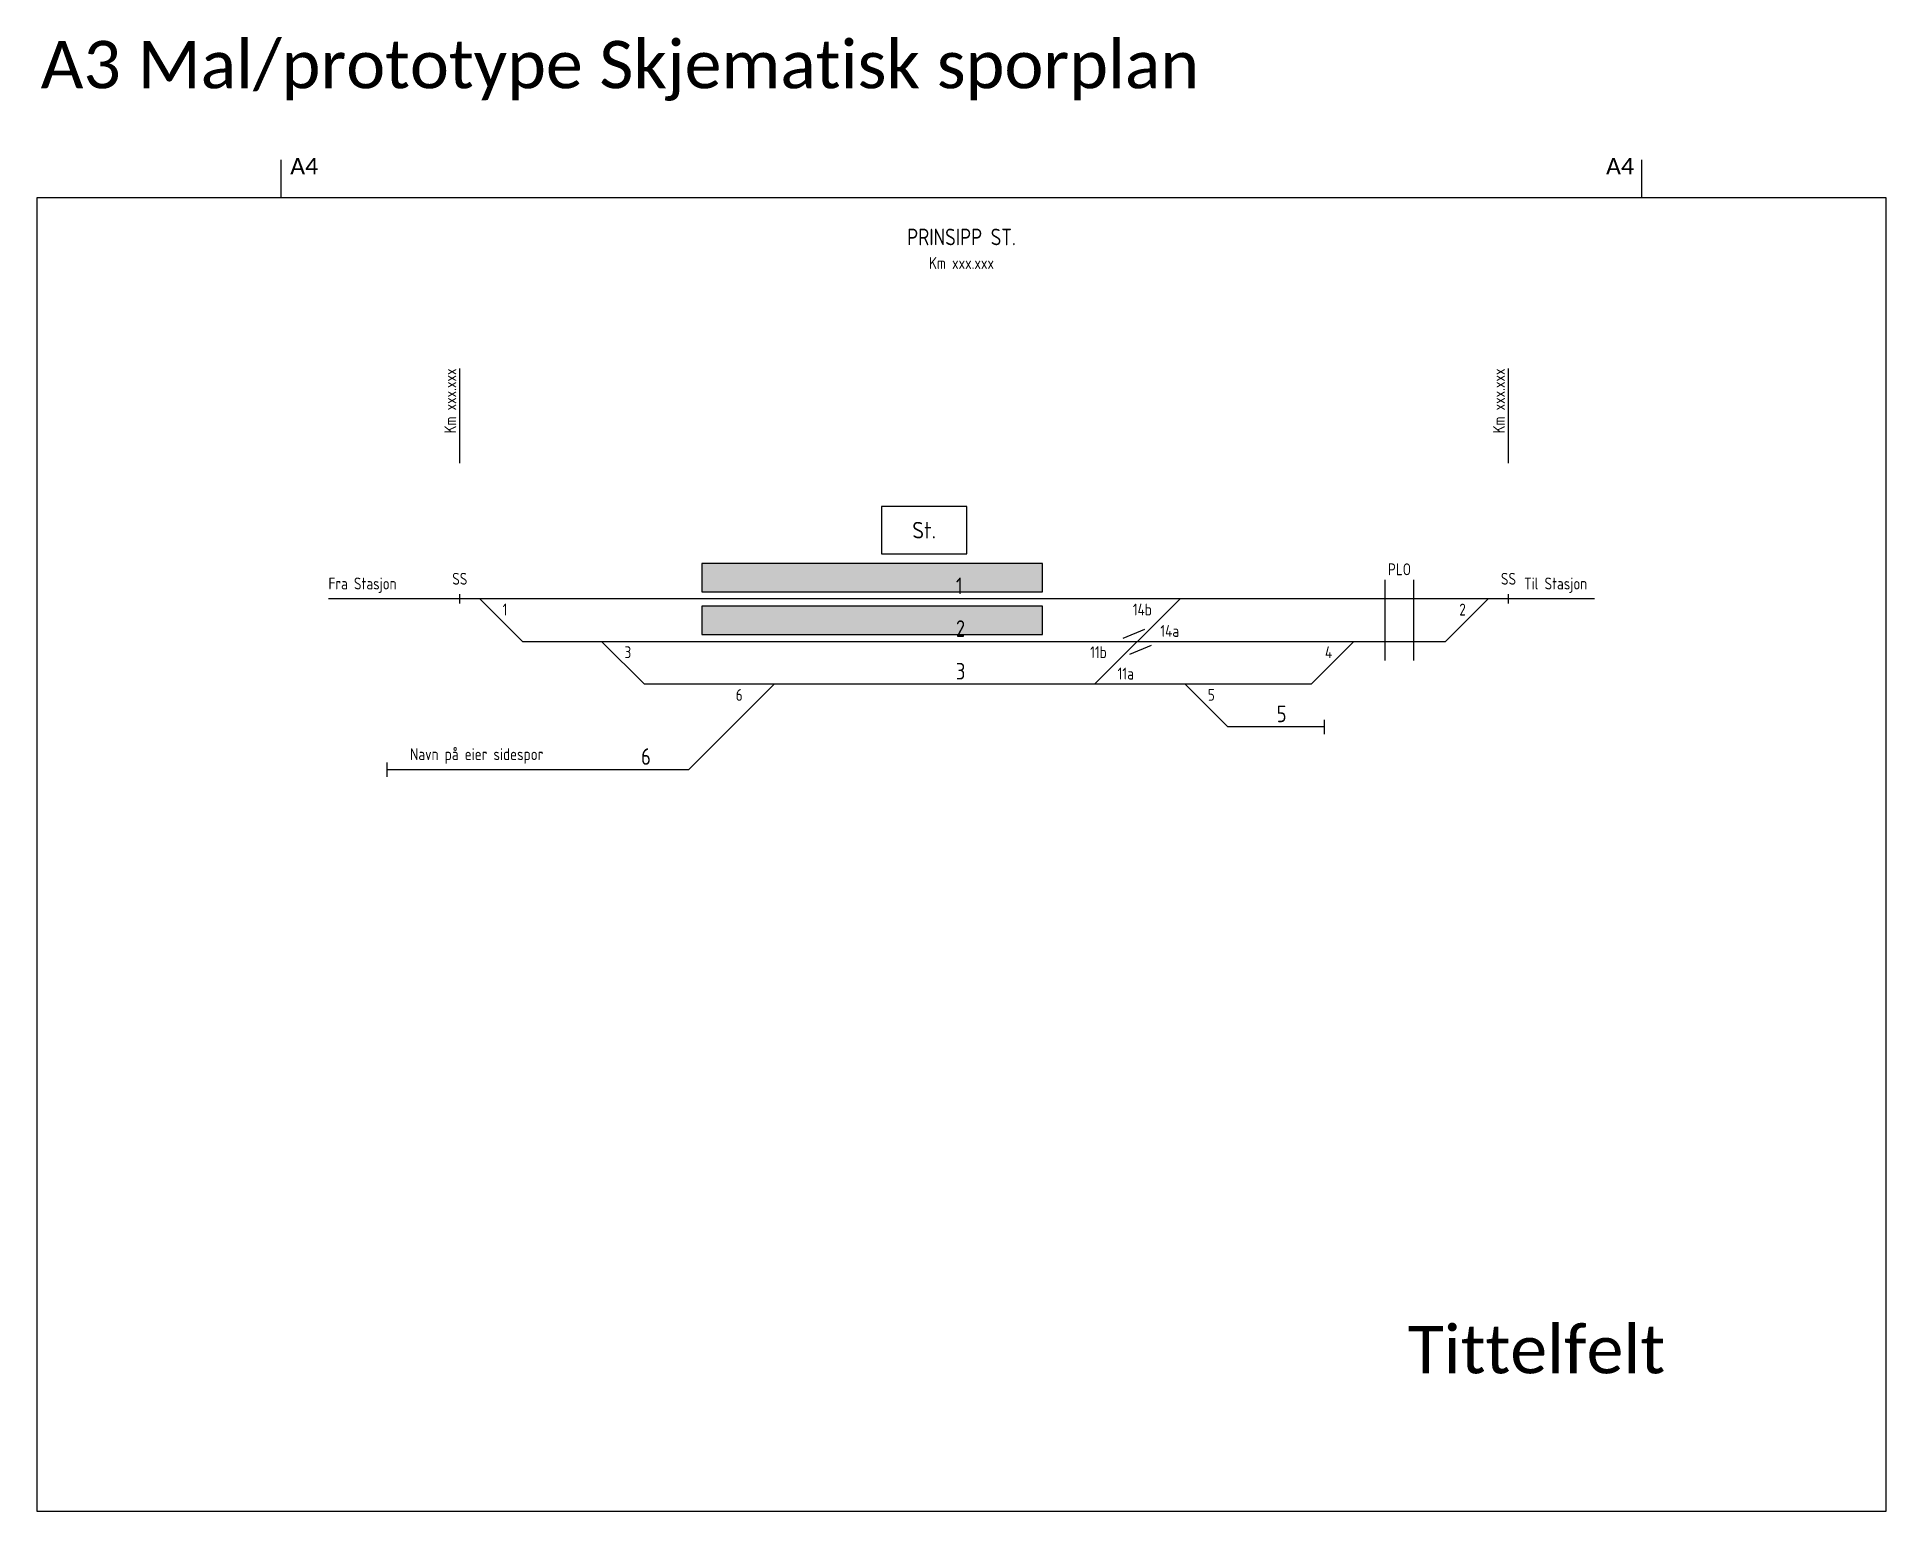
# Model space of a CAD drawing. Header units: millimetres. Extents: x -700 to 390, y 0 to 891.
# Drawn here: x 0 to 390, y 0 to 310.9 of the extents above; entities that cross this region are included whole.
import ezdxf
from ezdxf.enums import TextEntityAlignment as Align

# ---------------------------------------------------------------- set-up
doc = ezdxf.new("R2010")
doc.units = ezdxf.units.MM
doc.header["$MEASUREMENT"] = 0
for name, color, linetype in [('1 MERKNADER', 30, 'Continuous'), ('JBT_Objekter_0.10mm', 8, 'Continuous'), ('JBT_Objekter_0.18mm', 4, 'Continuous'), ('JBT_Objekter_0.25mm', 2, 'Continuous'), ('JBT_Objekter_0.35mm', 7, 'Continuous'), ('JBT_Tekst_25', 2, 'Continuous'), ('JBT_Tekst_35', 7, 'Continuous'), ('JBTKO_SPOR', 2, 'Continuous'), ('JBTKO_SPOR_Hovedpor', 1, 'Continuous'), ('RAMME', 5, 'Continuous'), ('RAMME SYMBOLER', 4, 'Continuous'), ('RAMME TEKST', 7, 'Continuous')]:
    doc.layers.add(name, color=color, linetype=linetype)
doc.layers.add('JBT_Skravur grey solid', color=7, linetype='Continuous', true_color=0xcacaca)
doc.styles.add('Calibri', font='calibri.ttf')
doc.styles.add('ISO25', font='isocp.shx', dxfattribs={"width": 0.9, "height": 2.5})
doc.styles.add('ISO35', font='isocp.shx', dxfattribs={"height": 3.5})
doc.styles.add('Isocp', font='isocp.shx', dxfattribs={"width": 0.9})

msp = doc.modelspace()

# ---------------------------------------------------------------- texts
at = {"layer": 'JBT_Tekst_25', "style": 'ISO25', "width": 0.9}
for s, p in [('Km xxx.xxx', (195, 262)), ('PLO', (287.38, 197.4))]:
    msp.add_text(s, height=2.5, dxfattribs=at).set_placement(p, align=Align.CENTER)
for s, p in [('Fra Stasjon', (61.48, 194.4)), ('Til Stasjon', (313.66, 194.4)), ('1', (98.21, 188.92)), ('14b', (231.13, 188.9)), ('14a', (236.94, 184.4)), ('3', (123.92, 179.9)), ('11b', (222.12, 179.9)), ('4', (271.67, 179.9)), ('11a', (227.92, 175.4)), ('6', (147.39, 170.9)), ('5', (246.96, 170.92)), ('Navn på eier sidespor', (78.7, 158.4))]:
    msp.add_text(s, height=2.5, dxfattribs=at).set_placement(p)
at = {"layer": 'JBT_Tekst_35', "style": 'ISO35', "width": 0.9}
msp.add_text('PRINSIPP ST.', height=3.5, dxfattribs=at).set_placement((195, 267), align=Align.CENTER)
for s, p in [('1', (193.83, 193.4)), ('2', (193.83, 184.4)), ('3', (193.83, 175.4)), ('5', (261.49, 166.4)), ('6', (127.42, 157.4))]:
    msp.add_text(s, height=3.5, dxfattribs=at).set_placement(p)
at = {"layer": 'RAMME TEKST', "style": 'Calibri'}
for s, height, p in [('A3 Mal/prototype Skjematisk sporplan', 10, (0.77, 300.11)), ('A4', 3.5, (53.4, 281.93)), ('A4', 3.5, (330.94, 281.93)), ('Tittelfelt', 10, (289.14, 29.04))]:
    msp.add_text(s, height=height, dxfattribs=at).set_placement(p)
at = {"layer": 'RAMME TEKST', "style": 'Isocp', "width": 0.9}
msp.add_text('2', height=2.5, dxfattribs=at).set_placement((300, 188.9))

# ---------------------------------------------------------------- blocks, each defined once
blk = doc.blocks.new('KO_Buttspor')
blk.add_line((0, -1.5), (0, 1.5))
blk = doc.blocks.new('Stasjonsbygg')
blk.add_lwpolyline([(-9, 0), (9, 0), (9, 10), (-9, 10)], close=True)
at = {"style": 'ISO35'}
blk.add_text('St.', height=3.5, dxfattribs=at).set_placement((0, 5), align=Align.MIDDLE)
blk = doc.blocks.new('Km tekst linje')
blk.add_line((0, -20), (0, 0))
at = {"layer": 'JBT_Tekst_25', "style": 'ISO25', "width": 0.9}
blk.add_attdef('Tekst', (-0.75, 2), '', height=2.5, rotation=90, dxfattribs=at)
for tag, p in [('KM', (-0.75, 0)), ('Tekst2', (3.25, 0))]:
    blk.add_attdef(tag, text='', height=2.5, rotation=90, dxfattribs=at).set_placement(p, align=Align.RIGHT)
blk = doc.blocks.new('KO_Sporpunkt')
at = {"color": 7}
blk.add_line((0, -1), (0, 1), dxfattribs=at)
at = {"color": 2, "style": 'ISO25', "width": 0.9}
blk.add_attdef('SPORGEOM', text='', height=2.5, dxfattribs=at).set_placement((0, 3), align=Align.CENTER)
blk = doc.blocks.new('KO_SPV_Dobbelkryssveksel_0')
for p, q in [((-3, 0.75), (1.59, 2.65)), ((-1.59, -2.65), (3, -0.75))]:
    blk.add_line(p, q)
blk = doc.blocks.new('*U53')
for p, q in [((-3, -13), (-3, 4)), ((3, -13), (3, 4))]:
    blk.add_line(p, q)
blk = doc.blocks.new('*U54')
at = {"layer": 'JBT_Skravur grey solid'}
h = blk.add_hatch(color=256, dxfattribs=at)
h.dxf.hatch_style = 1
h.paths.add_polyline_path([(0, 0), (71.88, 0), (71.88, 6), (0, 6)])
at = {"layer": 'JBT_Objekter_0.10mm'}
blk.add_lwpolyline([(0, 0), (71.88, 0), (71.88, 6), (0, 6)], close=True, dxfattribs=at)

# ---------------------------------------------------------------- linework, layer by layer
at = {"layer": 'JBTKO_SPOR'}
for p, q in [((93.44, 192.4), (102.44, 183.4)), ((241.1, 192.4), (223.07, 174.4)), ((297.11, 183.4), (306.11, 192.4)), ((102.44, 183.4), (297.11, 183.4)), ((128.13, 174.4), (119.15, 183.38)), ((277.78, 183.4), (268.77, 174.4)), ((268.77, 174.4), (128.13, 174.4)), ((137.47, 156.4), (155.47, 174.4)), ((251.19, 165.4), (242.19, 174.4)), ((271.55, 165.4), (251.19, 165.4)), ((73.85, 156.4), (137.47, 156.4))]:
    msp.add_line(p, q, dxfattribs=at)
at = {"layer": 'JBTKO_SPOR_Hovedpor'}
msp.add_line((328.48, 192.4), (61.48, 192.4), dxfattribs=at)
at = {"layer": 'RAMME'}
msp.add_lwpolyline([(0, 0), (390, 0), (390, 277), (0, 277)], close=True, dxfattribs=at)
at = {"layer": 'RAMME SYMBOLER'}
for p, q in [((51.5, 277), (51.5, 285)), ((338.5, 277), (338.5, 285))]:
    msp.add_line(p, q, dxfattribs=at)

# ---------------------------------------------------------------- block references
at = {"layer": '1 MERKNADER'}
for p in [(140.22, 193.9), (140.22, 184.9)]:
    msp.add_blockref('*U54', p, dxfattribs=at)
at = {"layer": 'JBT_Objekter_0.18mm'}
for p in [(89.18, 241), (310.37, 241)]:
    msp.add_blockref('Km tekst linje', p, dxfattribs=at).add_auto_attribs({'KM': 'Km xxx.xxx'})
msp.add_blockref('*U53', (287.38, 192.4), dxfattribs=at)
at = {"layer": 'JBT_Objekter_0.25mm'}
msp.add_blockref('Stasjonsbygg', (187.12, 201.9), dxfattribs=at)
at = {"layer": 'JBT_Objekter_0.35mm'}
for p in [(89.18, 192.4), (310.37, 192.4)]:
    msp.add_blockref('KO_Sporpunkt', p, dxfattribs=at).add_auto_attribs({'SPORGEOM': 'SS'})
msp.add_blockref('KO_SPV_Dobbelkryssveksel_0', (232.09, 183.4), dxfattribs=at)
at = {"layer": 'JBTKO_SPOR'}
for p in [(271.55, 165.4), (73.85, 156.4)]:
    msp.add_blockref('KO_Buttspor', p, dxfattribs=at)

msp.set_redraw_order([(e.dxf.handle, doc.entitydb.next_handle()) for e in msp.query("TEXT MTEXT ATTDEF DIMENSION ARC_DIMENSION")])  # texts and dimensions are drawn at this point

doc.saveas('drawing.dxf')
